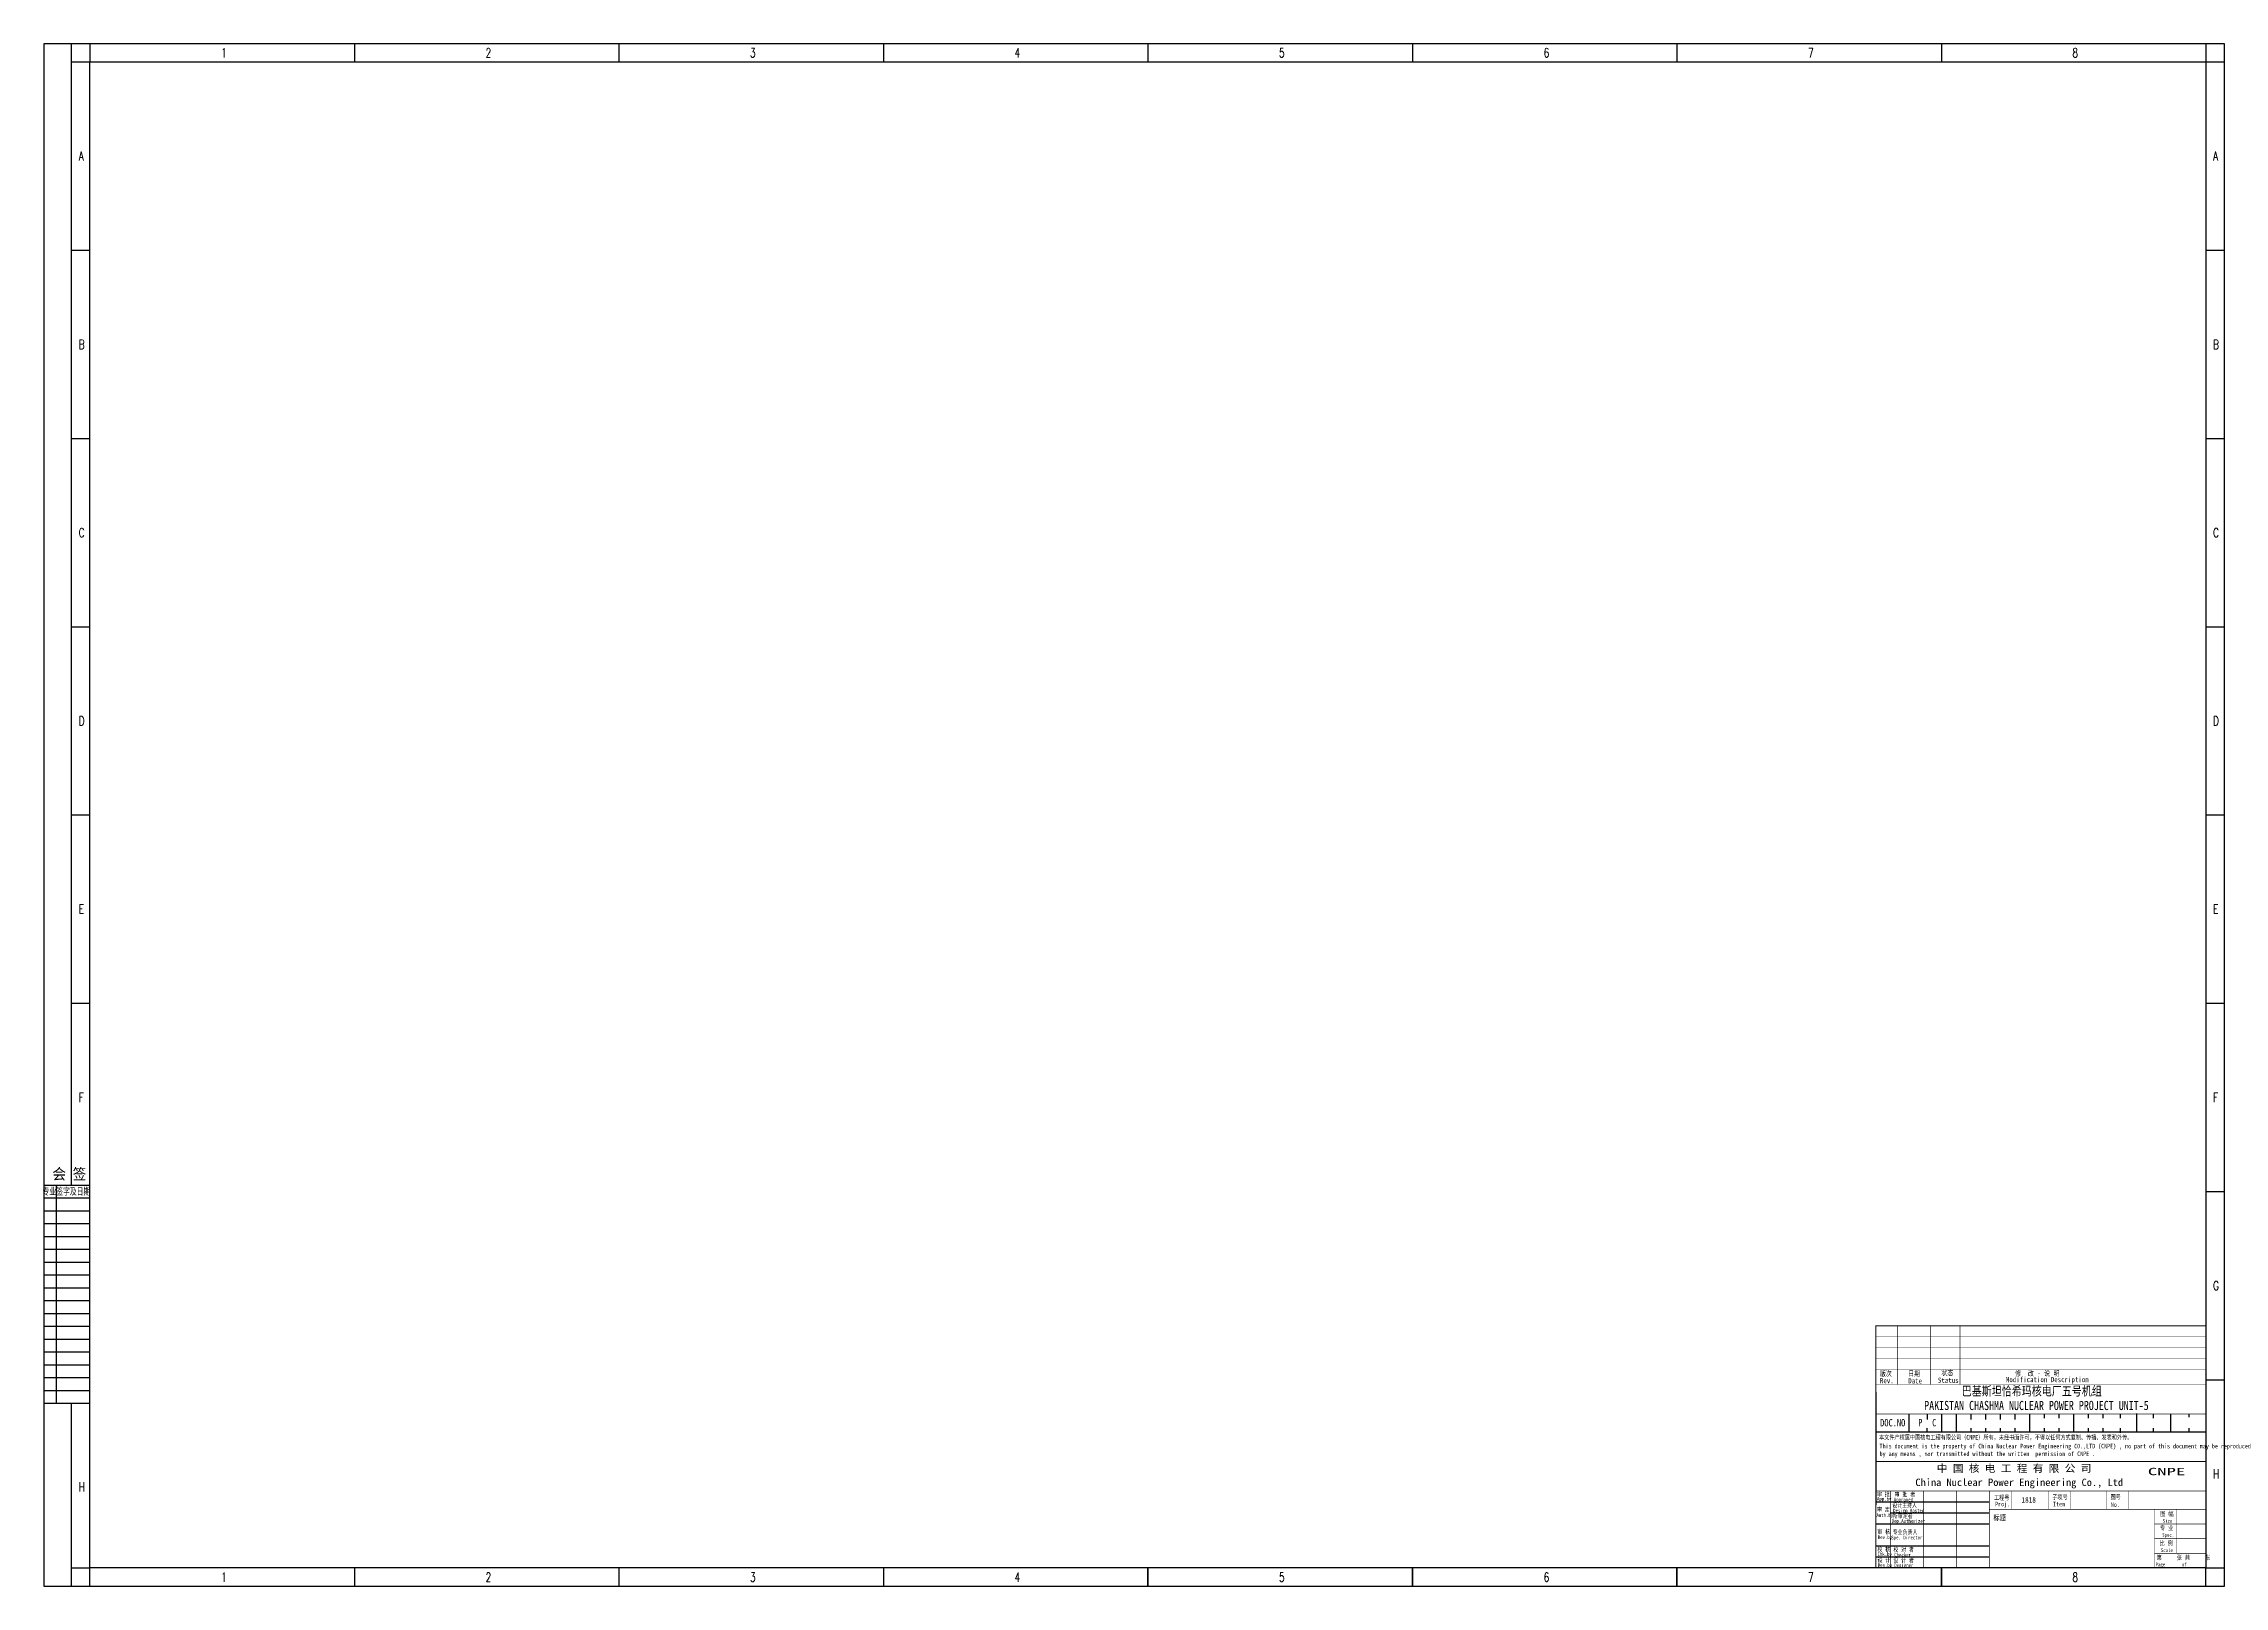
# Model space of a CAD drawing. Header units: inches. Extents: x 1673 to 2862, y 12 to 853.
import ezdxf
from ezdxf.enums import TextEntityAlignment as Align

# ---------------------------------------------------------------- set-up
doc = ezdxf.new("R2010")
doc.units = ezdxf.units.IN
doc.header["$MEASUREMENT"] = 0
for name, color, linetype in [('1', 7, 'Continuous'), ('PUB_TEXT', 7, 'Continuous'), ('图框', 4, 'Continuous')]:
    doc.layers.add(name, color=color, linetype=linetype)
doc.styles.add('HZ', font='txt_____.ttf', dxfattribs={"width": 0.7, "bigfont": 'HZTXT'})
doc.styles.add('ROMAND', font='romand__.ttf', dxfattribs={"width": 0.7, "bigfont": 'OCHINESE.shx'})
doc.styles.add('宋体', font='', dxfattribs={"width": 0.7})
doc.styles.add('汉字', font='仿宋_GB2312.ttf', dxfattribs={"width": 0.8, "height": 4})
doc.styles.get('宋体').set_extended_font_data('SimSun')

# ---------------------------------------------------------------- blocks, each defined once
blk = doc.blocks.new('会签')
at = {"color": 0}
for p, q in [((3629.7, -1305.7), (3604.7, -1305.7)), ((3611.4, -1424.7), (3611.4, -1305.7)), ((3629.7, -1312.7), (3604.7, -1312.7)), ((3629.7, -1319.7), (3604.7, -1319.7)), ((3629.7, -1326.7), (3604.7, -1326.7)), ((3629.7, -1333.7), (3604.7, -1333.7)), ((3629.7, -1340.7), (3604.7, -1340.7)), ((3629.7, -1347.7), (3604.7, -1347.7)), ((3629.7, -1354.7), (3604.7, -1354.7)), ((3629.7, -1361.7), (3604.7, -1361.7)), ((3629.7, -1368.7), (3604.7, -1368.7)), ((3629.7, -1375.7), (3604.7, -1375.7)), ((3629.7, -1382.7), (3604.7, -1382.7)), ((3629.7, -1389.7), (3604.7, -1389.7)), ((3629.7, -1396.7), (3604.7, -1396.7)), ((3629.7, -1403.7), (3604.7, -1403.7)), ((3629.7, -1410.7), (3604.7, -1410.7)), ((3629.7, -1417.7), (3604.7, -1417.7)), ((3629.7, -1424.7), (3604.7, -1424.7))]:
    blk.add_line(p, q, dxfattribs=at)
for s, height, style, width, p in [('会 签  ', 6, 'HZ', 0.9, (3622.2, -1302.5)), ('专业签字及日期', 3.8, 'ROMAND', 0.7, (3616.9, -1310.9))]:
    blk.add_text(s, height=height, dxfattribs=dict(at, style=style, width=width)).set_placement(p, align=Align.CENTER)

msp = doc.modelspace()

# ---------------------------------------------------------------- linework, layer by layer
at = {"linetype": 'Continuous'}
msp.add_line((2690.1, 105.8), (2690.1, 95.8), dxfattribs=at)
msp.add_line((2700.1, 105.8), (2700.1, 102.8))
at = {"color": 4, "flags": 128}
for points in [[(1673.2, 11.8), (1673.2, 852.8)], [(1673.2, 852.8), (2862.2, 852.8)], [(1698.2, 852.8), (1698.2, 842.8)], [(1842.5, 852.8), (1842.5, 842.8)], [(1986.7, 852.8), (1986.7, 842.8)], [(2130.9, 852.8), (2130.9, 842.8)], [(2275.2, 852.8), (2275.2, 842.8)], [(2419.4, 852.8), (2419.4, 842.8)], [(2563.7, 852.8), (2563.7, 842.8)], [(2707.9, 852.8), (2707.9, 842.8)], [(2852.2, 852.8), (2852.2, 842.8)], [(2862.2, 852.8), (2862.2, 11.8)], [(1688.2, 842.8), (1698.2, 842.8)], [(1842.5, 21.8), (1842.5, 11.8)], [(1986.7, 21.8), (1986.7, 11.8)], [(2130.9, 21.8), (2130.9, 11.8)], [(2275.2, 21.8), (2275.2, 11.8)], [(2419.4, 21.8), (2419.4, 11.8)], [(2563.7, 21.8), (2563.7, 11.8)], [(2707.9, 21.8), (2707.9, 11.8)], [(2862.2, 11.8), (1673.2, 11.8)]]:
    msp.add_lwpolyline(points, dxfattribs=at)
at = {"color": 4}
msp.add_lwpolyline([(1688.2, 230.4), (1688.2, 852.8)], dxfattribs=at)
at = {"flags": 128}
for points in [[(1688.2, 842.8), (1698.2, 842.8)], [(2852.2, 842.8), (2862.2, 842.8)], [(1688.2, 740.2), (1698.2, 740.2)], [(2852.2, 740.2), (2862.2, 740.2)], [(1688.2, 637.5), (1698.2, 637.5)], [(2852.2, 637.5), (2862.2, 637.5)], [(1688.2, 534.9), (1698.2, 534.9)], [(2852.2, 534.9), (2862.2, 534.9)], [(1688.2, 432.3), (1698.2, 432.3)], [(2852.2, 432.3), (2862.2, 432.3)], [(1688.2, 329.7), (1698.2, 329.7)], [(2852.2, 329.7), (2862.2, 329.7)], [(2852.2, 227), (2862.2, 227)], [(2852.2, 124.4), (2862.2, 124.4)], [(1688.2, 21.8), (1698.2, 21.8)], [(1698.2, 11.8), (1698.2, 21.8)], [(2275.2, 11.8), (2275.2, 21.8)], [(2419.4, 11.8), (2419.4, 21.8)], [(2563.7, 11.8), (2563.7, 21.8)], [(2707.9, 11.8), (2707.9, 21.8)], [(2852.1, 21.8), (2862.2, 21.8)], [(2852.1, 11.8), (2852.1, 21.8)]]:
    msp.add_lwpolyline(points, dxfattribs=at)
msp.add_lwpolyline([(1698.2, 842.8), (2852.1, 842.8), (2852.1, 21.8), (1698.2, 21.8)], close=True)
msp.add_lwpolyline([(1688.2, 11.8), (1688.2, 111.4)])
at = {"layer": '1'}
for p, q in [((2851.8, 127.1), (2851.8, 127.1)), ((2851.8, 127.1), (2851.8, 127.1)), ((2851.8, 127.1), (2851.8, 127.1)), ((2851.8, 127.1), (2851.8, 127.1)), ((2852.1, 95.8), (2672.1, 95.8)), ((2700.1, 104.8), (2700.1, 104.8)), ((2700.1, 95.8), (2700.1, 98)), ((2708.1, 95.8), (2708.1, 105.8)), ((2716.1, 95.8), (2716.1, 105.8)), ((2724.1, 102.8), (2724.1, 105.8)), ((2724.1, 95.8), (2724.1, 98)), ((2732.1, 102.8), (2732.1, 105.8)), ((2732.1, 95.8), (2732.1, 98)), ((2740.1, 102.8), (2740.1, 105.8)), ((2740.1, 95.8), (2740.1, 98)), ((2748.1, 102.8), (2748.1, 105.8)), ((2748.1, 95.8), (2748.1, 98)), ((2756.1, 95.8), (2756.1, 105.8)), ((2764.1, 103.5), (2764.1, 105.8)), ((2764.1, 95.8), (2764.1, 98)), ((2772.1, 103.5), (2772.1, 105.8)), ((2772.1, 95.8), (2772.1, 98)), ((2780.1, 95.8), (2780.1, 105.8)), ((2788.1, 103.5), (2788.1, 105.8)), ((2788.1, 95.8), (2788.1, 98)), ((2796.1, 103.5), (2796.1, 105.8)), ((2796.1, 95.8), (2796.1, 98)), ((2805.5, 103.5), (2805.5, 105.8)), ((2805.5, 95.5), (2805.5, 98)), ((2814.5, 96), (2814.5, 106)), ((2823.5, 103.5), (2823.5, 105.5)), ((2823.5, 96), (2823.5, 98)), ((2833, 95.8), (2833, 105.8)), ((2843, 104), (2843, 105.9)), ((2843, 96), (2843, 98)), ((2852.1, 21.8), (2672.1, 21.8)), ((2852.1, 21.8), (2672.1, 21.8)), ((2852.1, 21.8), (2672.1, 21.8)), ((2852.1, 21.8), (2672.1, 21.8))]:
    msp.add_line(p, q, dxfattribs=at)
at = {"layer": '1', "color": 7, "ltscale": 0.8}
msp.add_line((2672.1, 117.7), (2672.1, 56.2), dxfattribs=at)
at = {"layer": '1', "color": 7}
for p, q in [((2851.9, 112), (2851.9, 112)), ((2851.9, 112), (2851.9, 112)), ((2851.9, 112), (2851.9, 112)), ((2851.9, 112), (2851.9, 112)), ((2672.1, 57.8), (2734.1, 57.8)), ((2680.1, 51.8), (2734.1, 51.8)), ((2672.1, 45.8), (2734.1, 45.8)), ((2672.1, 33.8), (2734.1, 33.8)), ((2672.1, 27.8), (2734.1, 27.8)), ((2852.1, 21.8), (2672.1, 21.8)), ((2852.1, 21.8), (2672.1, 21.8))]:
    msp.add_line(p, q, dxfattribs=at)
at = {"layer": '1', "color": 7, "const_width": 0.5}
for points in [[(2672.1, 21.8), (2852.1, 21.8), (2852.1, 153.8), (2672.1, 153.8)], [(2672.1, 79.8), (2852.1, 79.8), (2852.1, 21.8), (2672.1, 21.8)]]:
    msp.add_lwpolyline(points, close=True, dxfattribs=at)
at = {"layer": '1', "color": 7}
for points, const_width in [([(2672.1, 147.8), (2852.1, 147.8)], 0.3), ([(2684.1, 153.8), (2684.1, 121.8)], 0.3), ([(2702.1, 153.8), (2702.1, 121.8)], 0.3), ([(2718.1, 153.8), (2718.1, 121.8)], 0.3), ([(2672.1, 141.8), (2852.1, 141.8)], 0.3), ([(2672.1, 135.8), (2852.1, 135.8)], 0.3), ([(2672.1, 129.8), (2852.1, 129.8)], 0.3), ([(2672.1, 121.8), (2852.1, 121.8)], 0.3), ([(2672.1, 105.8), (2852.1, 105.8)], 0.3), ([(2672.1, 95.8), (2852.1, 95.8)], 0.3), ([(2672.1, 95.8), (2852.1, 95.8)], 0.3), ([(2690.1, 105.8), (2690.1, 95.8)], 0.3), ([(2672.1, 63.8), (2852.1, 63.8)], 0.3), ([(2680.1, 63.8), (2680.1, 21.8)], 0.3), ([(2698.1, 63.8), (2698.1, 21.8)], 0.3), ([(2716.1, 63.8), (2716.1, 21.8)], 0.3), ([(2734.1, 63.8), (2734.1, 21.8)], 0.3), ([(2746.1, 63.8), (2746.1, 53.8)], 0.25), ([(2766.1, 63.8), (2766.1, 53.8)], 0.25), ([(2778.1, 63.8), (2778.1, 53.8)], 0.25), ([(2798.1, 63.8), (2798.1, 53.8)], 0.25), ([(2810.1, 63.8), (2810.1, 53.8)], 0.25), ([(2734.1, 53.8), (2852.1, 53.8)], 0.3), ([(2824.1, 53.8), (2824.1, 21.8)], 0.3), ([(2836.1, 53.8), (2836.1, 29.8)], 0.25), ([(2852.1, 45.8), (2824.1, 45.8)], 0.25), ([(2852.1, 37.8), (2824.1, 37.8)], 0.25), ([(2852.1, 29.8), (2824.1, 29.8)], 0.25)]:
    msp.add_lwpolyline(points, dxfattribs=dict(at, const_width=const_width))
at = {"layer": '1', "const_width": 0.3}
msp.add_lwpolyline([(2680.1, 63.8), (2680.1, 21.8)], dxfattribs=at)
at = {"layer": '图框'}
msp.add_line((2852.1, 21.8), (2672.1, 21.8), dxfattribs=at)
msp.add_line((2852.1, 21.8), (2672.1, 21.8), dxfattribs=at)
msp.add_line((2852.1, 21.8), (2672.1, 21.8), dxfattribs=at)
msp.add_line((2852.1, 21.8), (2672.1, 21.8), dxfattribs=at)

# ---------------------------------------------------------------- block references
at = {"color": 0}
msp.add_blockref('会签', (-1931.5, 1536.1), dxfattribs=at)

# ---------------------------------------------------------------- texts
at = {"color": 0, "style": 'HZ', "width": 0.7}
for s, p in [('1', (1769.8, 845.3)), ('2', (1914, 845.3)), ('3', (2058.2, 845.3)), ('4', (2202.5, 845.3)), ('5', (2346.7, 845.3)), ('6', (2491, 845.3)), ('7', (2635.2, 845.3)), ('8', (2779.4, 845.3)), ('A', (1692.1, 789)), ('A', (2856.1, 789)), ('B', (1692.1, 686.3)), ('B', (2856.1, 686.3)), ('C', (1692.1, 583.7)), ('C', (2856.1, 583.7)), ('D', (1692.1, 481.1)), ('D', (2856.1, 481.1)), ('E', (1692.1, 378.5)), ('E', (2856.1, 378.5)), ('F', (1692.1, 275.8)), ('F', (2856.1, 275.8)), ('G', (2856.1, 173.2)), ('H', (2856.1, 70.6)), ('H', (1692.1, 63.5)), ('1', (1769.8, 14.3)), ('2', (1914, 14.3)), ('3', (2058.2, 14.3)), ('4', (2202.5, 14.3)), ('5', (2346.7, 14.3)), ('6', (2491, 14.3)), ('7', (2635.2, 14.3)), ('8', (2779.4, 14.3))]:
    msp.add_text(s, height=5, dxfattribs=at).set_placement(p)
at = {"linetype": 'Continuous', "char_height": 4, "attachment_point": 5, "style": '宋体'}
for s, width, insert in [('P', 5.775, (2696.4, 101.1)), ('C', 6.76, (2704, 101))]:
    msp.add_mtext_dynamic_manual_height_columns(s, width=width, gutter_width=1, heights=[0], dxfattribs=dict(at, insert=insert))
at = {"layer": '1', "style": '汉字', "width": 0.8}
for s, height, p in [('版次', 2.88, (2674.4, 126.4)), ('Rev.', 2.88, (2674.4, 122.5)), ('Date', 2.88, (2689.8, 122.4)), ('日期 ', 2.88, (2689.8, 126.4)), ('Status', 2.88, (2706, 122.7)), ('状态', 2.88, (2707.9, 126.7)), ('巴基斯坦恰希玛核电厂五号机组', 5, (2719, 115.8)), ('Modification Description', 2.88, (2743.1, 123.1)), ('修  改 - 说 明', 2.88, (2748.1, 126.5)), ('PAKISTAN CHASHMA NUCLEAR POWER PROJECT UNIT-5', 5, (2698.5, 107.9)), ('App.by', 2, (2672.8, 58.5)), ('审 批', 2.4, (2672.8, 60.8)), ('Approved', 2, (2682, 58.1)), ('审 批 者', 2.4, (2682.4, 60.7)), ('Auth.by', 2, (2672.5, 49.6)), ('审 定', 2.4, (2672.8, 52.5)), ('Dep.Authorizer', 2, (2680.8, 46.4)), ('设计主持人', 2.4, (2681.1, 54.8)), ('所审定者', 2.4, (2681.5, 49)), ('Design Master', 2, (2681.6, 52.1)), ('标题', 3, (2736.3, 47.7)), ('Proj.', 2.5, (2737.2, 55.4)), ('Item', 2.5, (2768.8, 55.4)), ('No.', 2.5, (2800.3, 55.1)), ('图 幅', 2.5, (2827.3, 50.1)), ('Size', 2, (2828.6, 46.5)), ('审 核', 2.4, (2673, 40.4)), ('Rev.by', 2, (2673.2, 37.6)), ('Spe. Director', 2, (2680.6, 37.4)), ('专业负责人', 2.4, (2681.4, 40.2)), ('专 业', 2.5, (2827.1, 42.4)), ('比 例', 2.5, (2826.9, 34.1)), ('Spec.', 2, (2828.3, 38.8)), ('校 核', 2.4, (2673, 30.8)), ('Chk.by', 2, (2673.1, 28.4)), ('设 计', 2.4, (2673.1, 24.9)), ('Des.by', 2, (2673.2, 22.4)), ('校 对 者', 2.4, (2681.7, 30.6)), ('设 计 者', 2.4, (2681.7, 24.7)), ('Designer', 2, (2682.2, 22.3)), ('Checker', 2, (2682.2, 28)), ('Page       of  ', 2, (2824.7, 22.7)), ('第     张 共     张', 2.5, (2825.3, 26.3)), ('Scale', 2, (2827.6, 30.5))]:
    msp.add_text(s, height=height, dxfattribs=at).set_placement(p)
at = {"layer": '1', "color": 7, "style": '宋体', "width": 0.8}
msp.add_text('DOC.NO', height=4, dxfattribs=at).set_placement((2674.5, 99))
at = {"layer": '1', "ltscale": 0.8, "style": '汉字', "width": 0.8}
for s, height, p in [('本文件产权属中国核电工程有限公司（CNPE）所有，未经书面许可，不得以任何方式复制、传播、发表和外传。', 2.5, (2673.9, 91.8)), ('This document is the property of China Nuclear Power Engineering CO.,LTD (CNPE) , no part of this document may be reproduced ', 2.5, (2674.2, 87)), ('by any means , nor transmitted without the written  permission of CNPE .', 2.5, (2674.2, 82.8)), ('工程号', 2.5, (2736.6, 58.9)), ('1818', 3, (2751.6, 57.4)), ('子项号', 2.5, (2768.4, 59.2)), ('图号', 2.5, (2800.1, 59.3))]:
    msp.add_text(s, height=height, dxfattribs=at).set_placement(p)
at = {"layer": 'PUB_TEXT', "style": '汉字'}
for s, width, p, p2 in [('中 国 核 电 工 程 有 限 公 司', 1.049388, (2705.4, 74.1), (2789.7, 74.1)), ('CNPE', 1.843009, (2820.5, 72.4), (2840.9, 72.4)), ('China Nuclear Power Engineering Co., Ltd', 1.023647, (2693.7, 66.5), (2807, 66.5))]:
    msp.add_text(s, height=4, dxfattribs=dict(at, width=width)).set_placement(p, p2, align=Align.FIT)

doc.saveas('drawing.dxf')
